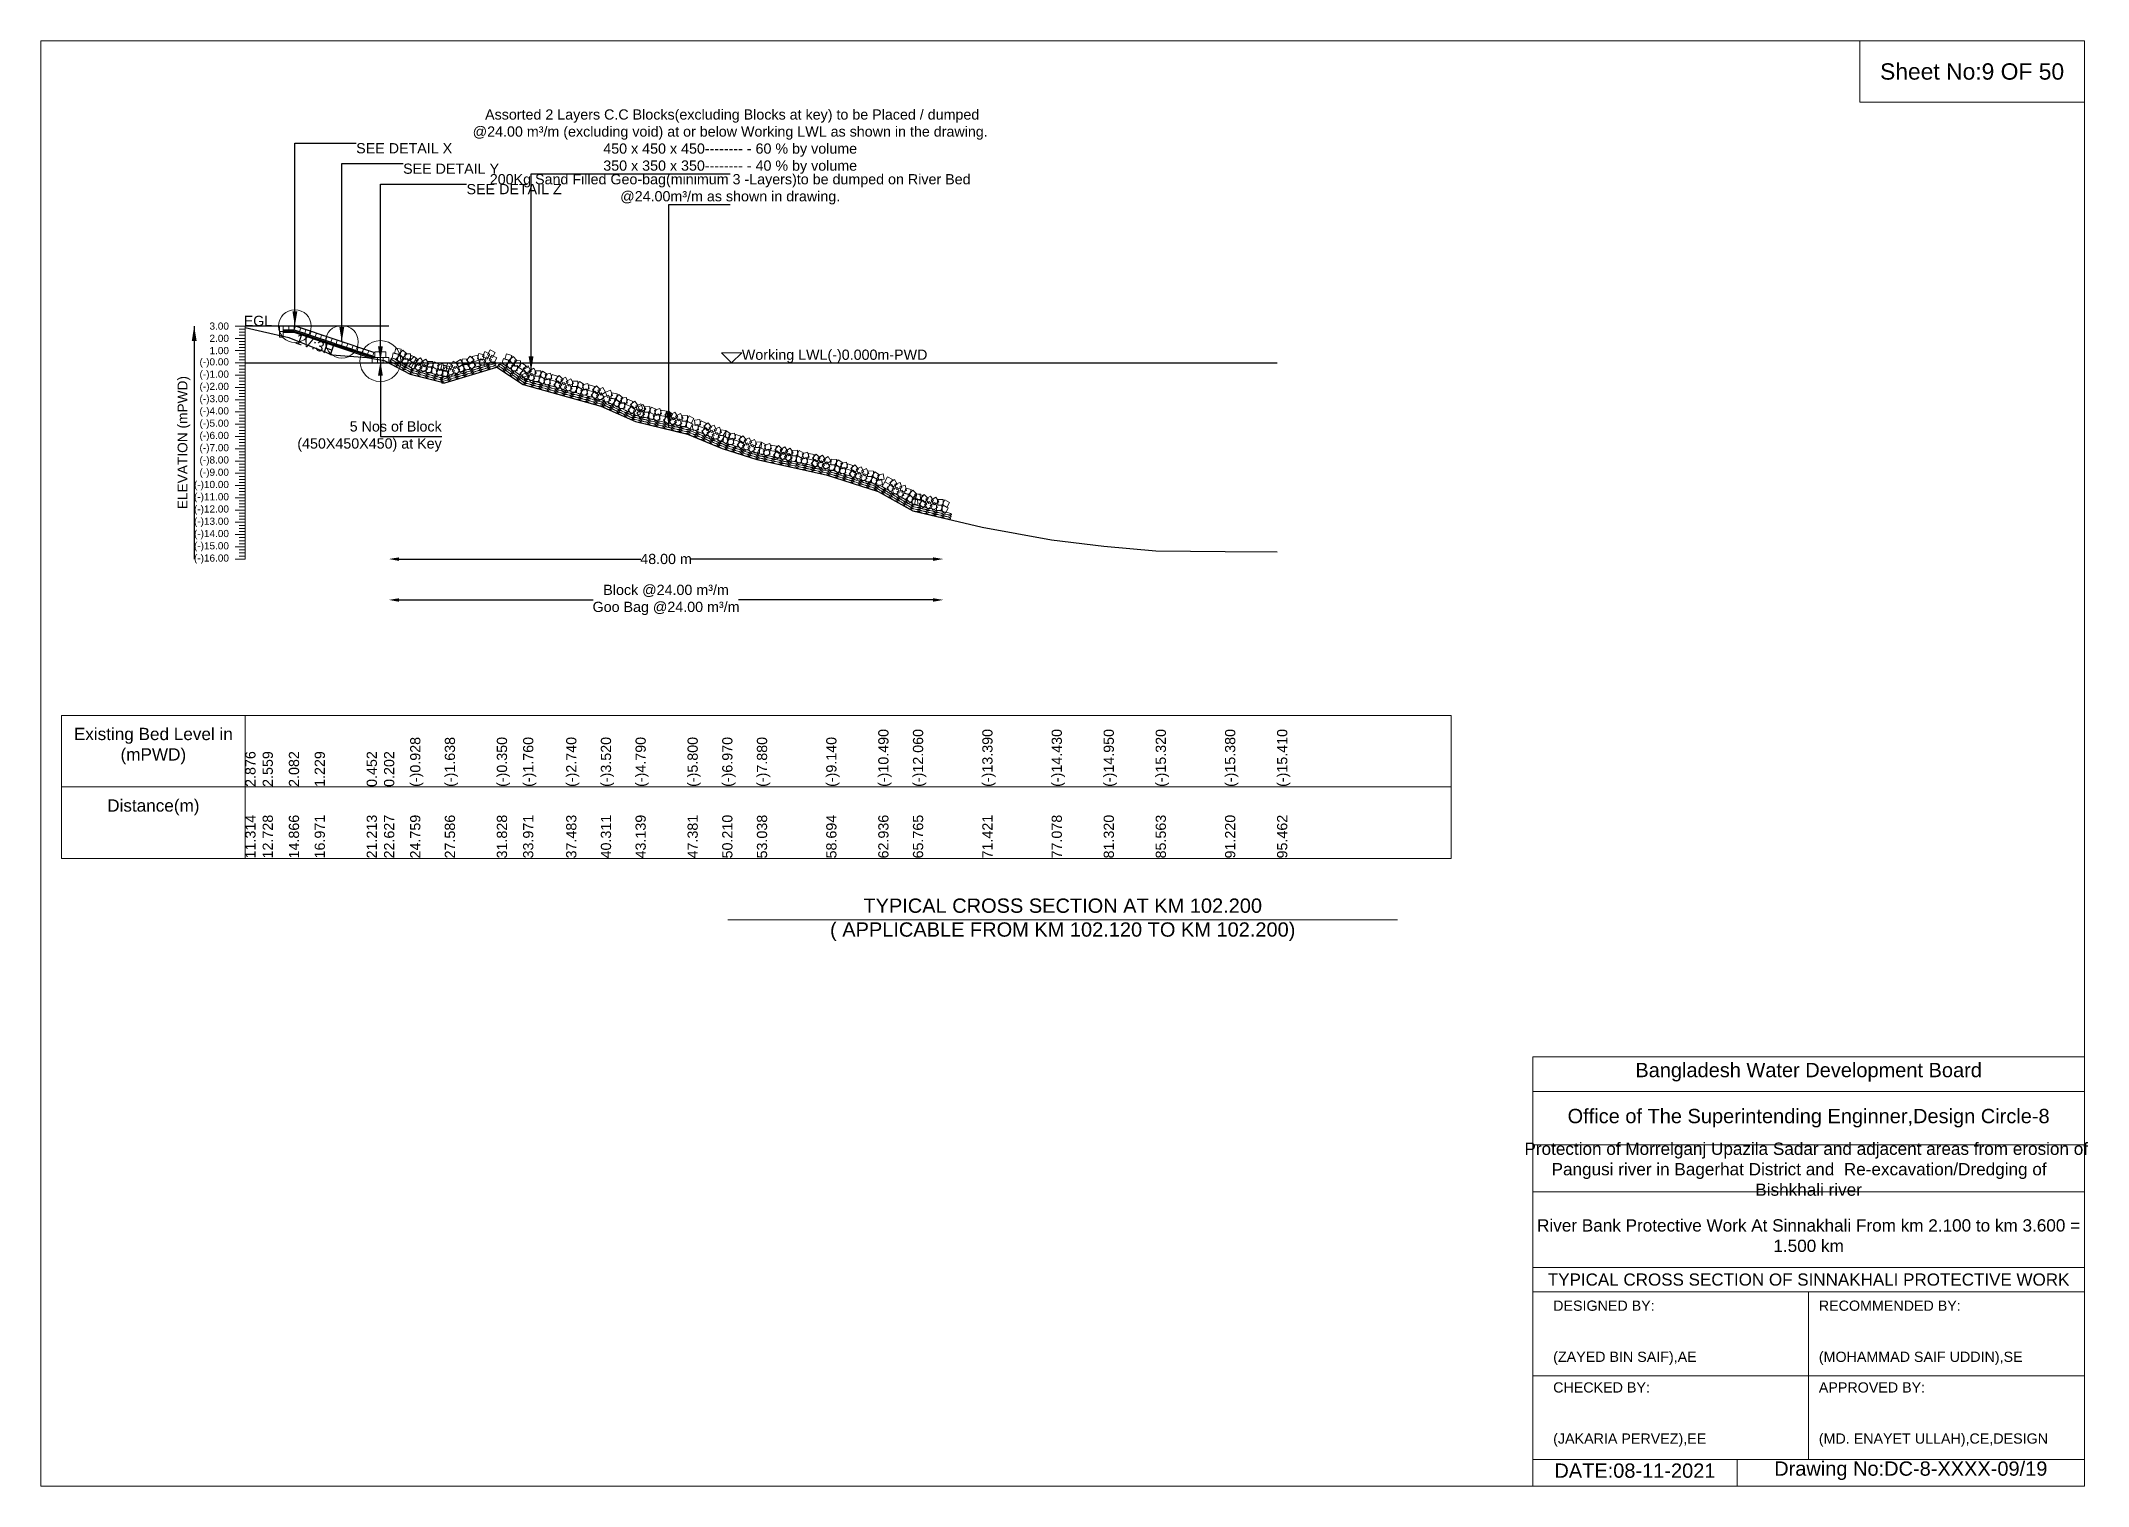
# Model space of a CAD drawing. Header units: inches. Extents: x 89000 to 380017, y -7071 to 0.
# Drawn here: x 220000 to 230017, y -7071 to 0 of the extents above; entities that cross this region are included whole.
import ezdxf

# ---------------------------------------------------------------- set-up
doc = ezdxf.new("R2010")
doc.units = ezdxf.units.IN
doc.header["$LTSCALE"] = 7
doc.header["$MEASUREMENT"] = 0
for name, color, linetype, lineweight in [('Cross section Data Border', 7, 'Continuous', 9), ('Cross Section Labels', 7, 'Continuous', 9), ('Existing_Bed_Level for Xsection', 7, 'Continuous', 25), ('Long Section Labels', 7, 'Continuous', 9)]:
    doc.layers.add(name, color=color, linetype=linetype, lineweight=lineweight)
doc.styles.get("Standard").update_dxf_attribs({"font": 'arial.ttf'})
doc.dimstyles.new('Appron Lebeling Style', dxfattribs={"dimtxt": 50, "dimasz": 50, "dimexe": 0.18, "dimexo": 0.0625, "dimgap": 0.09, "dimtad": 0, "dimtih": 1, "dimtoh": 1, "dimdec": 4, "dimzin": 0, "dimdsep": 46, "dimtxsty": 'Standard', "dimcen": 0.09, "dimse1": 1, "dimse2": 1, "dimadec": 0, "dimazin": 0, "dimtfac": 1, "dimtdec": 4, "dimtofl": 0, "dimtmove": 0, "dimatfit": 3, "dimfxl": 1, "dimtolj": 1, "dimtzin": 0, "dimarcsym": 0})
doc.dimstyles.get("Standard").update_dxf_attribs({"dimtxt": 0.18, "dimasz": 0.18, "dimexe": 0.18, "dimexo": 0.0625, "dimgap": 0.09, "dimtad": 0, "dimtih": 1, "dimtoh": 1, "dimdec": 4, "dimzin": 0, "dimdsep": 46, "dimtxsty": 'Standard', "dimcen": 0.09, "dimadec": 0, "dimazin": 0, "dimtfac": 1, "dimtdec": 4, "dimtofl": 0, "dimtmove": 0, "dimatfit": 3, "dimfxl": 1, "dimtolj": 1, "dimtzin": 0, "dimarcsym": 0})

msp = doc.modelspace()

# ---------------------------------------------------------------- texts
at = {"layer": 'Cross section Data Border', "char_height": 60, "width": 800, "attachment_point": 5}
for s, insert in [('Existing Bed Level in (mPWD)', (220550, -3450)), ('Distance(m)', (220550, -3750))]:
    msp.add_mtext(s, dxfattribs=dict(at, insert=insert))
at = {"layer": 'Cross Section Labels'}
for s, insert, char_height, attachment_point in [('Sheet No:9 OF 50', (229450, -150), 80, 5), (' Assorted 2 Layers C.C Blocks(excluding Blocks at key) to be Placed / dumped^J@24.00 m³/m (excluding void) at or below Working LWL as shown in the drawing.^J450 x 450 x 450-------- - 60 % by volume^J350 x 350 x 350-------- - 40 % by volume', (223372.82982, -650), 50, 8), ('SEE DETAIL X', (221542.6834, -500), 50, 1), ('SEE DETAIL Y', (221772.1834, -600), 50, 1), ('SEE DETAIL Z', (222082.6834, -700), 50, 1), ('200Kg Sand Filled Geo-bag(minimum 3 -Layers)to be dumped on River Bed^J@24.00m³/m as shown in drawing.', (223372.82982, -800), 50, 8), ('EGL', (221131.7624, -1395.4), 50, 9), ('Working LWL(-)0.000m-PWD', (223429.6834, -1575.4), 50, 7), ('5 Nos of Block ^J(450X450X450) at Key', (221961.1834, -1935.4), 50, 6), ('TYPICAL CROSS SECTION AT KM 102.200^J( APPLICABLE FROM KM 102.120 TO KM 102.200)', (225000, -4300), 70, 5), ('Bangladesh Water Development Board', (228650, -5046), 70, 5), ('Office of The Superintending Enginner,Design Circle-8', (228650, -5271), 70, 5)]:
    msp.add_mtext(s, dxfattribs=dict(at, insert=insert, char_height=char_height, attachment_point=attachment_point))
at = {"layer": 'Cross Section Labels', "insert": (221347.94657, -1462.1105), "char_height": 50, "attachment_point": 2, "rotation": 341.565051177}
msp.add_mtext('1V:3H', dxfattribs=at)
at = {"layer": 'Cross Section Labels'}
for s, insert, char_height, width, attachment_point in [('Protection of Morrelganj Upazila Sadar and adjacent areas from erosion of  Pangusi river in Bagerhat District and  Re-excavation/Dredging of     Bishkhali river', (228650, -5521), 60, 2800, 5), ('River Bank Protective Work At Sinnakhali From km 2.100 to km 3.600 = 1.500 km', (228650, -5846), 60, 2700, 5), ('TYPICAL CROSS SECTION OF SINNAKHALI PROTECTIVE WORK', (228650, -6061), 59.5765532, 2800, 5), ('DESIGNED BY:^J^J^J(ZAYED BIN SAIF),AE', (227400, -6321), 50, 1400, 4), ('RECOMMENDED BY:^J^J^J(MOHAMMAD SAIF UDDIN),SE', (228700, -6321), 50, 1400, 4), ('CHECKED BY:^J^J^J(JAKARIA PERVEZ),EE', (227400, -6721), 50, 1400, 4), ('APPROVED BY:^J^J^J(MD. ENAYET ULLAH),CE,DESIGN', (228700, -6721), 50, 1400, 4), ('DATE:08-11-2021', (227800, -6996), 70, 1400, 5), ('Drawing No:DC-8-XXXX-09/19', (229150, -6996), 70, 2200, 5)]:
    msp.add_mtext(s, dxfattribs=dict(at, insert=insert, char_height=char_height, width=width, attachment_point=attachment_point))
at = {"layer": 'Long Section Labels', "char_height": 35, "attachment_point": 6}
for s, insert in [('3.00', (220920, -1395.4)), ('2.00', (220920, -1455.4)), ('1.00', (220920, -1515.4)), ('(-)0.00', (220920, -1575.4)), ('(-)1.00', (220920, -1635.4)), ('(-)2.00', (220920, -1695.4)), ('(-)3.00', (220920, -1755.4)), ('(-)4.00', (220920, -1815.4)), ('(-)5.00', (220920, -1875.4)), ('(-)6.00', (220920, -1935.4)), ('(-)7.00', (220920, -1995.4)), ('(-)8.00', (220920, -2055.4)), ('(-)9.00', (220920, -2115.4)), ('(-)10.00', (220920, -2175.4)), ('(-)11.00', (220920, -2235.4)), ('(-)12.00', (220920, -2295.4)), ('(-)13.00', (220920, -2355.4)), ('(-)14.00', (220920, -2415.4)), ('(-)15.00', (220920, -2475.4)), ('(-)16.00', (220920, -2535.4))]:
    msp.add_mtext(s, dxfattribs=dict(at, insert=insert))
at = {"layer": 'Long Section Labels', "rotation": 90}
for s, insert, char_height, attachment_point in [('ELEVATION (mPWD)', (220700, -1965.4), 48, 5), ('(-)10.490', (224097.36604, -3650), 50, 1), ('(-)12.060', (224267.06142, -3650), 50, 1), ('(-)13.390', (224606.45461, -3650), 50, 1), ('(-)14.430', (224945.85045, -3650), 50, 1), ('(-)14.950', (225200.39874, -3650), 50, 1), ('(-)15.320', (225454.94803, -3650), 50, 1), ('(-)15.380', (225794.34842, -3650), 50, 1), ('(-)15.410', (226048.89955, -3650), 50, 1), ('2.876', (221000, -3650), 50, 1), ('2.559', (221084.85281, -3650), 50, 1), ('2.082', (221213.14161, -3650), 50, 1), ('1.229', (221339.41125, -3650), 50, 1), ('0.452', (221593.9697, -3650), 50, 1), ('0.202', (221678.82251, -3650), 50, 1), ('(-)0.928', (221806.7077, -3650), 50, 1), ('(-)1.638', (221976.3512, -3650), 50, 1), ('(-)0.350', (222230.83715, -3650), 50, 1), ('(-)1.760', (222359.41202, -3650), 50, 1), ('(-)2.740', (222570.17727, -3650), 50, 1), ('(-)3.520', (222739.85481, -3650), 50, 1), ('(-)4.790', (222909.53604, -3650), 50, 1), ('(-)5.800', (223164.06335, -3650), 50, 1), ('(-)6.970', (223333.75114, -3650), 50, 1), ('(-)7.880', (223503.44084, -3650), 50, 1), ('(-)9.140', (223842.82483, -3650), 50, 1), ('11.314', (221000, -4000), 50, 1), ('12.728', (221084.85281, -4000), 50, 1), ('14.866', (221213.14161, -4000), 50, 1), ('16.971', (221339.41125, -4000), 50, 1), ('21.213', (221593.9697, -4000), 50, 1), ('22.627', (221678.82251, -4000), 50, 1), ('24.759', (221806.7077, -4000), 50, 1), ('27.586', (221976.3512, -4000), 50, 1), ('31.828', (222230.83715, -4000), 50, 1), ('33.971', (222359.41202, -4000), 50, 1), ('37.483', (222570.17727, -4000), 50, 1), ('40.311', (222739.85481, -4000), 50, 1), ('43.139', (222909.53604, -4000), 50, 1), ('47.381', (223164.06335, -4000), 50, 1), ('50.210', (223333.75114, -4000), 50, 1), ('53.038', (223503.44084, -4000), 50, 1), ('58.694', (223842.82483, -4000), 50, 1), ('62.936', (224097.36604, -4000), 50, 1), ('65.765', (224267.06142, -4000), 50, 1), ('71.421', (224606.45461, -4000), 50, 1), ('77.078', (224945.85045, -4000), 50, 1), ('81.320', (225200.39874, -4000), 50, 1), ('85.563', (225454.94803, -4000), 50, 1), ('91.220', (225794.34842, -4000), 50, 1), ('95.462', (226048.89955, -4000), 50, 1)]:
    msp.add_mtext(s, dxfattribs=dict(at, insert=insert, char_height=char_height, attachment_point=attachment_point))

# ---------------------------------------------------------------- blocks, each defined once
blk = doc.blocks.new('*D15')
at = {"layer": 'Cross Section Labels', "color": 0, "lineweight": -2, "transparency": 16777216}
for p, q in [((221752, -2535), (222935, -2535)), ((224366, -2535), (223182, -2535))]:
    blk.add_line(p, q, dxfattribs=at)
at = {"layer": 'Cross Section Labels', "color": 0, "transparency": 16777216}
for points in [[(221752, -2527), (221752, -2544), (221702, -2535)], [(224366, -2527), (224366, -2544), (224416, -2535)]]:
    blk.add_solid(points, dxfattribs=at)
at = {"layer": 'Defpoints', "color": 0, "transparency": 16777216}
for p in [(221702, -1575), (224416, -2334), (224416, -2535)]:
    blk.add_point(p, dxfattribs=at)
at = {"layer": 'Cross Section Labels', "color": 0, "transparency": 16777216, "insert": (223059, -2535), "char_height": 50, "attachment_point": 5}
blk.add_mtext('\\A1;48.00 m', dxfattribs=at)
blk = doc.blocks.new('*D16')
at = {"layer": 'Cross Section Labels', "color": 0, "lineweight": -2, "transparency": 16777216}
for p, q in [((221752, -2735), (222703, -2735)), ((224366, -2735), (223414, -2735))]:
    blk.add_line(p, q, dxfattribs=at)
at = {"layer": 'Cross Section Labels', "color": 0, "transparency": 16777216}
for points in [[(221752, -2727), (221752, -2744), (221702, -2735)], [(224366, -2727), (224366, -2744), (224416, -2735)]]:
    blk.add_solid(points, dxfattribs=at)
at = {"layer": 'Defpoints', "color": 0, "transparency": 16777216}
for p in [(221702, -1575), (224416, -2334), (224416, -2735)]:
    blk.add_point(p, dxfattribs=at)
at = {"layer": 'Cross Section Labels', "color": 0, "transparency": 16777216, "insert": (223059, -2735), "char_height": 50, "attachment_point": 5}
blk.add_mtext('\\A1;Block @24.00 m³/m ^JGoo Bag @24.00 m³/m ', dxfattribs=at)

# ---------------------------------------------------------------- dimensions: what is measured, and where the dimension line sits
at = {"layer": 'Cross Section Labels'}
for base, text, picture, middle in [((224416.06753, -2535.4), '48.00 m', '*D15', (223058.87546, -2535.4)), ((224416.06753, -2735.4), 'Block @24.00 m³/m ^JGoo Bag @24.00 m³/m ', '*D16', (223058.87546, -2735.4))]:
    dim = msp.add_linear_dim(base=base, p1=(221701.6834, -1575.4), p2=(224416.06753, -2334.03514), text=text, dimstyle='Appron Lebeling Style', dxfattribs=at)
    dim.commit()
    dim.dimension.update_dxf_attribs({"geometry": picture, "text_midpoint": middle})

# ---------------------------------------------------------------- linework, layer by layer
at = {"layer": 'Cross section Data Border'}
msp.add_lwpolyline([(220100, -3300), (226900.36827, -3300), (226900.36827, -4000), (220100, -4000)], close=True, dxfattribs=at)
for points in [[(221000, -3300), (221000, -4000)], [(220100, -3650), (226900.36827, -3650)]]:
    msp.add_lwpolyline(points, dxfattribs=at)
at = {"layer": 'Cross Section Labels'}
for points in [[(220000, 0), (230000, 0), (230000, -7071), (220000, -7071)], [(228900, 0), (230000, 0), (230000, -300), (228900, -300)], [(223379.6834, -1575.4), (223429.6834, -1525.4), (223329.6834, -1525.4)]]:
    msp.add_lwpolyline(points, close=True, dxfattribs=at)
for points in [[(223362, -4300), (225000, -4300), (226638, -4300)], [(227300, -7071), (227300, -4971), (230000, -4971)], [(227300, -5141), (230000, -5141)], [(227300, -5401), (230000, -5401)], [(227300, -5631), (230000, -5631)], [(227300, -6001), (230000, -6001)], [(227300, -6121), (230000, -6121)], [(228650, -6121), (228650, -6941)], [(227300, -6531), (230000, -6531)], [(227300, -6941), (230000, -6941)], [(228300, -6941), (228300, -7071)]]:
    msp.add_lwpolyline(points, dxfattribs=at)
for centre, radius in [((221242.6834, -1395.4), 80), ((221472.1834, -1471.9), 80), ((221661.1834, -1566.4), 100)]:
    msp.add_circle(centre, radius, dxfattribs=at)
at = {"layer": 'Existing_Bed_Level for Xsection'}
for points in [[(221701.6834, -1395.4), (221000, -1395.4)], [(221634.1834, -1525.9), (221245.4545, -1396.3237), (221242.6834, -1395.4), (221239.7624, -1395.4), (221185.7624, -1395.4)], [(221000, -1402.84), (221084.85281, -1421.86), (221213.14161, -1450.48), (221339.41125, -1501.66), (221382.68585, -1517.68), (221424.26407, -1535.68), (221593.9697, -1548.28), (221678.82251, -1563.28), (221806.7077, -1631.08), (221976.3512, -1673.68), (222230.83715, -1596.4), (222359.41202, -1681), (222570.17727, -1739.8), (222739.85481, -1786.6), (222909.53604, -1862.8), (223164.06335, -1923.4), (223333.75114, -1993.6), (223503.44084, -2048.2), (223842.82483, -2123.8), (224097.36604, -2204.8), (224267.06142, -2299), (224606.45461, -2378.8), (224945.85045, -2441.2), (225200.39874, -2472.4), (225454.94803, -2494.6), (225794.34842, -2498.2), (226048.89955, -2500)], [(221185.7624, -1413.4), (221239.7624, -1413.4), (221634.1834, -1544.87367)], [(221185.7624, -1419.4), (221238.78874, -1419.4), (221625.78874, -1548.4)], [(221185.7624, -1425.4), (221237.81507, -1425.4), (221620.6834, -1553.02278)], [(221000, -1575.4), (226048.89955, -1575.4)]]:
    msp.add_lwpolyline(points, dxfattribs=at)
at = {"layer": 'Long Section Labels'}
for points in [[(221000, -1395.4), (220950, -1395.4)], [(221000, -2535.4), (221000, -2475.4), (221000, -2415.4), (221000, -2355.4), (221000, -2295.4), (221000, -2235.4), (221000, -2175.4), (221000, -2115.4), (221000, -2055.4), (221000, -1995.4), (221000, -1935.4), (221000, -1875.4), (221000, -1815.4), (221000, -1755.4), (221000, -1695.4), (221000, -1635.4), (221000, -1575.4), (221000, -1515.4), (221000, -1455.4), (221000, -1395.4)], [(221000, -1455.4), (220950, -1455.4)], [(221000, -1410.4), (220970, -1410.4)], [(221000, -1425.4), (220970, -1425.4)], [(221000, -1440.4), (220970, -1440.4)], [(221000, -1470.4), (220970, -1470.4)], [(221000, -1485.4), (220970, -1485.4)], [(221000, -1500.4), (220970, -1500.4)], [(221000, -1515.4), (220950, -1515.4)], [(221000, -1575.4), (220950, -1575.4)], [(221000, -1530.4), (220970, -1530.4)], [(221000, -1545.4), (220970, -1545.4)], [(221000, -1560.4), (220970, -1560.4)], [(221000, -1590.4), (220970, -1590.4)], [(221000, -1635.4), (220950, -1635.4)], [(221000, -1695.4), (220950, -1695.4)], [(221000, -1605.4), (220970, -1605.4)], [(221000, -1620.4), (220970, -1620.4)], [(221000, -1650.4), (220970, -1650.4)], [(221000, -1665.4), (220970, -1665.4)], [(221000, -1680.4), (220970, -1680.4)], [(221000, -1755.4), (220950, -1755.4)], [(221000, -1710.4), (220970, -1710.4)], [(221000, -1725.4), (220970, -1725.4)], [(221000, -1740.4), (220970, -1740.4)], [(221000, -1770.4), (220970, -1770.4)], [(221000, -1785.4), (220970, -1785.4)], [(221000, -1800.4), (220970, -1800.4)], [(221000, -1815.4), (220950, -1815.4)], [(221000, -1875.4), (220950, -1875.4)], [(221000, -1830.4), (220970, -1830.4)], [(221000, -1845.4), (220970, -1845.4)], [(221000, -1860.4), (220970, -1860.4)], [(221000, -1890.4), (220970, -1890.4)], [(221000, -1935.4), (220950, -1935.4)], [(221000, -1995.4), (220950, -1995.4)], [(221000, -1905.4), (220970, -1905.4)], [(221000, -1920.4), (220970, -1920.4)], [(221000, -1950.4), (220970, -1950.4)], [(221000, -1965.4), (220970, -1965.4)], [(221000, -1980.4), (220970, -1980.4)], [(221000, -2055.4), (220950, -2055.4)], [(221000, -2010.4), (220970, -2010.4)], [(221000, -2025.4), (220970, -2025.4)], [(221000, -2040.4), (220970, -2040.4)], [(221000, -2070.4), (220970, -2070.4)], [(221000, -2085.4), (220970, -2085.4)], [(221000, -2100.4), (220970, -2100.4)], [(221000, -2115.4), (220950, -2115.4)], [(221000, -2175.4), (220950, -2175.4)], [(221000, -2130.4), (220970, -2130.4)], [(221000, -2145.4), (220970, -2145.4)], [(221000, -2160.4), (220970, -2160.4)], [(221000, -2190.4), (220970, -2190.4)], [(221000, -2235.4), (220950, -2235.4)], [(221000, -2295.4), (220950, -2295.4)], [(221000, -2205.4), (220970, -2205.4)], [(221000, -2220.4), (220970, -2220.4)], [(221000, -2250.4), (220970, -2250.4)], [(221000, -2265.4), (220970, -2265.4)], [(221000, -2280.4), (220970, -2280.4)], [(221000, -2355.4), (220950, -2355.4)], [(221000, -2310.4), (220970, -2310.4)], [(221000, -2325.4), (220970, -2325.4)], [(221000, -2340.4), (220970, -2340.4)], [(221000, -2370.4), (220970, -2370.4)], [(221000, -2385.4), (220970, -2385.4)], [(221000, -2400.4), (220970, -2400.4)], [(221000, -2415.4), (220950, -2415.4)], [(221000, -2475.4), (220950, -2475.4)], [(221000, -2430.4), (220970, -2430.4)], [(221000, -2445.4), (220970, -2445.4)], [(221000, -2460.4), (220970, -2460.4)], [(221000, -2490.4), (220970, -2490.4)], [(221000, -2535.4), (220950, -2535.4)], [(221000, -2505.4), (220970, -2505.4)], [(221000, -2520.4), (220970, -2520.4)]]:
    msp.add_lwpolyline(points, dxfattribs=at)
for points in [[(221185.7624, -1395.4), (221167.7624, -1395.4), (221167.7624, -1422.4), (221185.7624, -1422.4)], [(221212.7624, -1395.4), (221185.7624, -1395.4), (221185.7624, -1413.4), (221212.7624, -1413.4)], [(221239.7624, -1395.4), (221212.7624, -1395.4), (221212.7624, -1413.4), (221239.7624, -1413.4)], [(221271.06895, -1404.86185), (221245.4545, -1396.3237), (221239.7624, -1413.4), (221265.37685, -1421.93815)], [(221185.7624, -1422.4), (221167.7624, -1422.4), (221167.7624, -1449.4), (221185.7624, -1449.4)], [(221296.6834, -1413.4), (221271.06895, -1404.86185), (221265.37685, -1421.93815), (221290.9913, -1430.4763)], [(221322.29785, -1421.93815), (221296.6834, -1413.4), (221290.9913, -1430.4763), (221316.60575, -1439.01445)], [(221347.9123, -1430.4763), (221322.29785, -1421.93815), (221316.60575, -1439.01445), (221342.2202, -1447.5526)], [(221373.52675, -1439.01445), (221347.9123, -1430.4763), (221342.2202, -1447.5526), (221367.83465, -1456.09075)], [(221399.1412, -1447.5526), (221373.52675, -1439.01445), (221367.83465, -1456.09075), (221393.4491, -1464.6289)], [(221424.75565, -1456.09075), (221399.1412, -1447.5526), (221393.4491, -1464.6289), (221419.06355, -1473.16705)], [(221450.3701, -1464.6289), (221424.75565, -1456.09075), (221419.06355, -1473.16705), (221444.678, -1481.7052)], [(221475.98455, -1473.16705), (221450.3701, -1464.6289), (221444.678, -1481.7052), (221470.29245, -1490.24335)], [(221501.59899, -1481.7052), (221475.98455, -1473.16705), (221470.29245, -1490.24335), (221495.90689, -1498.7815)], [(221527.21344, -1490.24335), (221501.59899, -1481.7052), (221495.90689, -1498.7815), (221521.52134, -1507.31965)], [(221552.82789, -1498.7815), (221527.21344, -1490.24335), (221521.52134, -1507.31965), (221547.13579, -1515.8578)], [(221578.44234, -1507.31965), (221552.82789, -1498.7815), (221547.13579, -1515.8578), (221572.75024, -1524.39595)], [(221604.05679, -1515.8578), (221578.44234, -1507.31965), (221572.75024, -1524.39595), (221598.36469, -1532.9341)], [(221629.67124, -1524.39595), (221604.05679, -1515.8578), (221598.36469, -1532.9341), (221623.97914, -1541.47225)], [(221647.6834, -1548.4), (221620.6834, -1548.4), (221620.6834, -1575.4), (221647.6834, -1575.4)], [(221661.1834, -1521.4), (221634.1834, -1521.4), (221634.1834, -1548.4), (221661.1834, -1548.4)], [(221674.6834, -1548.4), (221647.6834, -1548.4), (221647.6834, -1575.4), (221674.6834, -1575.4)], [(221688.1834, -1521.4), (221661.1834, -1521.4), (221661.1834, -1548.4), (221688.1834, -1548.4)], [(221701.6834, -1548.4), (221674.6834, -1548.4), (221674.6834, -1575.4), (221701.6834, -1575.4)], [(221750.44412, -1532.62062), (221724.12761, -1526.58396), (221718.09096, -1552.90047), (221744.40747, -1558.93713)], [(221763.09109, -1508.76576), (221736.77458, -1502.7291), (221730.73792, -1529.04561), (221757.05443, -1535.08227)], [(221777.20197, -1554.72202), (221757.43691, -1536.32794), (221739.04283, -1556.093), (221758.80789, -1574.48708)], [(221789.84894, -1530.86717), (221770.08388, -1512.47308), (221751.68979, -1532.23814), (221771.45485, -1550.63222)], [(221794.9894, -1554.08365), (221768.00643, -1555.04233), (221768.96511, -1582.0253), (221795.94809, -1581.06662)], [(221807.63637, -1530.22879), (221780.65339, -1531.18747), (221781.61207, -1558.17044), (221808.59505, -1557.21176)], [(221824.08303, -1575.09749), (221800.22817, -1562.45053), (221787.5812, -1586.30539), (221811.43606, -1598.95235)], [(221836.72999, -1551.24263), (221812.87513, -1538.59567), (221800.22817, -1562.45053), (221824.08303, -1575.09749)], [(221839.08735, -1588.63568), (221819.68549, -1569.85888), (221800.9087, -1589.26074), (221820.31055, -1608.03753)], [(221845.66328, -1562.44871), (221826.26143, -1543.67192), (221807.48463, -1563.07377), (221826.88649, -1581.85057)], [(221850.84225, -1577.00902), (221827.66986, -1590.86688), (221841.52772, -1614.03927), (221864.70011, -1600.1814)], [(221857.41818, -1550.82205), (221834.24579, -1564.67992), (221848.10366, -1587.85231), (221871.27605, -1573.99444)], [(221890.89078, -1606.74259), (221877.01446, -1583.58125), (221853.85312, -1597.45756), (221867.72943, -1620.61891)], [(221897.46671, -1580.55563), (221883.5904, -1557.39429), (221860.42905, -1571.2706), (221874.30537, -1594.43194)], [(221911.84157, -1594.96212), (221884.84502, -1595.39335), (221885.27625, -1622.38991), (221912.27281, -1621.95867)], [(221918.41751, -1568.77515), (221891.42095, -1569.20639), (221891.85219, -1596.20295), (221918.84874, -1595.77171)], [(221943.10804, -1610.02406), (221919.51799, -1596.88978), (221906.38371, -1620.47983), (221929.97376, -1633.61412)], [(221949.68398, -1583.8371), (221926.09393, -1570.70282), (221912.95964, -1594.29287), (221936.5497, -1607.42715)], [(221966.80276, -1578.96393), (221940.83179, -1586.34694), (221948.21479, -1612.31791), (221974.18576, -1604.9349)], [(221987.89256, -1590.69353), (221961.5924, -1584.58602), (221955.4849, -1610.88618), (221981.78506, -1616.99369)], [(222000.07719, -1592.41134), (221973.89022, -1585.83541), (221967.31429, -1612.02237), (221993.50125, -1618.59831)], [(221991.98356, -1574.67414), (221979.25344, -1598.48473), (222003.06402, -1611.21485), (222015.79415, -1587.40427)], [(221999.82892, -1600.5092), (221987.0988, -1624.31979), (222010.90938, -1637.04991), (222023.63951, -1613.23933)], [(222041.62479, -1579.54436), (222017.80407, -1566.8332), (222005.09292, -1590.65392), (222028.91363, -1603.36507)], [(222049.47015, -1605.37942), (222025.64943, -1592.66826), (222012.93828, -1616.48898), (222036.75899, -1629.20014)], [(222053.51998, -1558.65848), (222030.59861, -1572.92772), (222044.86785, -1595.84908), (222067.78921, -1581.57984)], [(222061.36533, -1584.49354), (222038.44397, -1598.76278), (222052.71321, -1621.68414), (222075.63457, -1607.4149)], [(222088.0787, -1555.47269), (222061.09324, -1556.3587), (222061.97925, -1583.34416), (222088.96471, -1582.45814)], [(222095.92405, -1581.30775), (222068.9386, -1582.19376), (222069.82461, -1609.17922), (222096.81007, -1608.2932)], [(222100.24513, -1542.48121), (222081.78219, -1562.18197), (222101.48294, -1580.64491), (222119.94588, -1560.94415)], [(222108.09048, -1568.31628), (222089.62754, -1588.01703), (222109.3283, -1606.47997), (222127.79124, -1586.77921)], [(222135.69395, -1536.8775), (222109.85889, -1544.72285), (222117.70424, -1570.55791), (222143.5393, -1562.71256)], [(222143.5393, -1562.71256), (222117.70424, -1570.55791), (222125.5496, -1596.39298), (222151.38466, -1588.54762)], [(222168.73799, -1535.77602), (222142.43783, -1529.66851), (222136.33032, -1555.96867), (222162.63048, -1562.07618)], [(222176.58335, -1561.61108), (222150.28319, -1555.50358), (222144.17568, -1581.80374), (222170.47584, -1587.91124)], [(222172.82898, -1519.75663), (222160.09886, -1543.56722), (222183.90945, -1556.29734), (222196.63957, -1532.48676)], [(222180.67434, -1545.59169), (222167.94422, -1569.40228), (222191.75481, -1582.1324), (222204.48493, -1558.32182)], [(222222.47021, -1524.62685), (222198.6495, -1511.91569), (222185.93834, -1535.73641), (222209.75906, -1548.44757)], [(222230.31557, -1550.46191), (222206.49486, -1537.75075), (222193.7837, -1561.57147), (222217.60441, -1574.28263)], [(222289.47877, -1562.40056), (222263.84912, -1553.90813), (222255.35669, -1579.53777), (222280.98633, -1588.0302)], [(222304.31979, -1539.8452), (222278.69015, -1531.35277), (222270.19772, -1556.98241), (222295.82736, -1565.47485)], [(222314.03223, -1586.92772), (222296.09062, -1566.75104), (222275.91393, -1584.69265), (222293.85555, -1604.86934)], [(222328.87326, -1564.37237), (222310.93164, -1544.19569), (222290.75496, -1562.1373), (222308.69657, -1582.31398)], [(222331.80056, -1587.97026), (222304.84748, -1586.37909), (222303.25632, -1613.33217), (222330.20939, -1614.92333)], [(222346.64158, -1565.41491), (222319.68851, -1563.82374), (222318.09734, -1590.77681), (222345.05041, -1592.36798)], [(222358.78198, -1611.63507), (222336.22663, -1596.79405), (222321.3856, -1619.3494), (222343.94095, -1634.19043)], [(222373.623, -1589.07972), (222351.06765, -1574.23869), (222336.22663, -1596.79405), (222358.78198, -1611.63507)], [(222395.60545, -1613.77575), (222383.47801, -1589.65263), (222359.35488, -1601.78007), (222371.48233, -1625.90319)], [(222385.43399, -1594.62368), (222361.90866, -1607.87355), (222375.15853, -1631.39888), (222398.68386, -1618.149)], [(222424.69482, -1625.38985), (222411.42622, -1601.87508), (222387.91146, -1615.14368), (222401.18006, -1638.65845)], [(221960.22682, -1605.1509), (221934.25585, -1612.5339), (221941.63886, -1638.50487), (221967.60983, -1631.12187)], [(221993.50125, -1618.59831), (221967.31429, -1612.02237), (221960.73835, -1638.20933), (221986.92532, -1644.78527)], [(221995.73792, -1616.52859), (221969.43776, -1610.42108), (221963.33026, -1636.72124), (221989.63042, -1642.82875)], [(222380.76443, -1636.3311), (222368.63698, -1612.20798), (222344.51386, -1624.33542), (222356.6413, -1648.45855)], [(222378.1785, -1620.63056), (222354.65317, -1633.88043), (222367.90305, -1657.40576), (222391.42837, -1644.15589)], [(222417.43934, -1651.39673), (222404.17074, -1627.88196), (222380.65597, -1641.15056), (222393.92457, -1664.66533)], [(222438.68974, -1640.1657), (222411.6911, -1639.89393), (222411.41933, -1666.89257), (222438.41797, -1667.16434)], [(222445.94522, -1614.15882), (222418.94659, -1613.88705), (222418.67482, -1640.88568), (222445.67345, -1641.15745)], [(222469.55347, -1656.03657), (222446.31337, -1642.29257), (222432.56936, -1665.53267), (222455.80947, -1679.27667)], [(222476.80896, -1630.02969), (222453.56885, -1616.28569), (222439.82485, -1639.52579), (222463.06496, -1653.26979)], [(222486.79332, -1651.61075), (222460.63893, -1658.31509), (222467.34328, -1684.46947), (222493.49766, -1677.76513)], [(222494.04881, -1625.60386), (222467.89442, -1632.30821), (222474.59877, -1658.46259), (222500.75315, -1651.75825)], [(222519.70636, -1665.9199), (222493.69948, -1658.66441), (222486.444, -1684.67129), (222512.45088, -1691.92678)], [(222526.96185, -1639.91302), (222500.95497, -1632.65753), (222493.69948, -1658.66441), (222519.70636, -1665.9199)], [(222548.17305, -1682.73565), (222529.26663, -1663.46009), (222509.99107, -1682.36652), (222528.89749, -1701.64208)], [(222555.42854, -1656.72877), (222536.52212, -1637.45321), (222517.24656, -1656.35963), (222536.15298, -1675.63519)], [(222560.22667, -1671.41897), (222536.70135, -1684.66885), (222549.95122, -1708.19417), (222573.47654, -1694.9443)], [(222567.48216, -1645.41209), (222543.95683, -1658.66196), (222557.20671, -1682.18729), (222580.73203, -1668.93742)], [(222599.48751, -1702.18514), (222586.21891, -1678.67038), (222562.70414, -1691.93898), (222575.97274, -1715.45374)], [(222606.743, -1676.17826), (222593.4744, -1652.66349), (222569.95963, -1665.9321), (222583.22823, -1689.44686)], [(222620.59409, -1690.80569), (222593.59478, -1690.61329), (222593.40238, -1717.6126), (222620.40169, -1717.805)], [(222627.77309, -1664.77759), (222600.77378, -1664.58519), (222600.58138, -1691.58451), (222627.58069, -1691.7769)], [(222651.50435, -1706.58575), (222628.22394, -1692.91013), (222614.54832, -1716.19054), (222637.82873, -1729.86616)], [(222658.68335, -1680.55765), (222635.40294, -1666.88203), (222621.72732, -1690.16244), (222645.00773, -1703.83806)], [(222668.73111, -1702.10926), (222642.59655, -1708.89047), (222649.37776, -1735.02503), (222675.51232, -1728.24382)], [(222675.91011, -1676.08116), (222649.77555, -1682.86237), (222656.55676, -1708.99693), (222682.69132, -1702.21572)], [(222708.86508, -1690.2935), (222682.83698, -1683.1145), (222675.65798, -1709.1426), (222701.68608, -1716.3216)], [(222737.38108, -1707.02549), (222718.41808, -1687.80559), (222699.19818, -1706.7686), (222718.16119, -1725.9885)], [(222749.40138, -1695.67342), (222725.91511, -1708.9924), (222739.23408, -1732.47867), (222762.72035, -1719.15969)], [(222701.68608, -1716.3216), (222675.65798, -1709.1426), (222668.47898, -1735.17069), (222694.50708, -1742.34969)], [(222730.20208, -1733.05359), (222711.23908, -1713.83369), (222692.01918, -1732.7967), (222710.98219, -1752.0166)], [(222742.22238, -1721.70152), (222718.73611, -1735.0205), (222732.05508, -1758.50677), (222755.54135, -1745.18779)], [(222786.30457, -1759.10846), (222776.69949, -1733.8747), (222751.46573, -1743.47979), (222761.07082, -1768.71354)], [(222797.36552, -1734.47808), (222787.76043, -1709.24433), (222762.52668, -1718.84941), (222772.13176, -1744.08317)], [(222808.99486, -1751.17963), (222782.34009, -1746.87574), (222778.0362, -1773.5305), (222804.69096, -1777.8344)], [(222820.0558, -1726.54926), (222793.40104, -1722.24536), (222789.09714, -1748.90013), (222815.75191, -1753.20402)], [(222837.13989, -1771.48509), (222816.21498, -1754.42203), (222799.15192, -1775.34694), (222820.07683, -1792.41)], [(222848.20084, -1746.85471), (222827.27593, -1729.79165), (222810.21286, -1750.71656), (222831.13778, -1767.77962)], [(222854.84758, -1769.68562), (222827.98494, -1772.40566), (222830.70499, -1799.2683), (222857.56763, -1796.54826)], [(222865.90853, -1745.05524), (222839.04589, -1747.77529), (222841.76593, -1774.63792), (222868.62857, -1771.91788)], [(222885.25232, -1788.75319), (222860.62194, -1777.69224), (222849.561, -1802.32262), (222874.19138, -1813.38357)], [(222896.31327, -1764.12281), (222871.68289, -1753.06187), (222860.62194, -1777.69224), (222885.25232, -1788.75319)], [(222910.88601, -1809.63466), (222895.07285, -1787.74987), (222873.18806, -1803.56304), (222889.00123, -1825.44783)], [(222921.94696, -1785.00428), (222906.13379, -1763.1195), (222884.24901, -1778.93266), (222900.06217, -1800.81745)], [(222924.49562, -1800.2466), (222899.25422, -1809.83159), (222908.83921, -1835.07299), (222934.08061, -1825.488)], [(222935.55656, -1775.61623), (222910.31517, -1785.20121), (222919.90016, -1810.44261), (222945.14155, -1800.85762)], [(222959.18321, -1801.52519), (222945.02328, -1778.53614), (222922.03423, -1792.69607), (222936.19417, -1815.68512)], [(222979.98764, -1789.4881), (222952.99842, -1790.25111), (222953.76143, -1817.24033), (222980.75064, -1816.47732)], [(223011.43687, -1804.16463), (222987.68717, -1791.32127), (222974.84381, -1815.07097), (222998.59351, -1827.91433)], [(223028.49446, -1799.08143), (223002.61619, -1806.78308), (223010.31784, -1832.66134), (223036.19611, -1824.95969)], [(222952.92963, -1827.791), (222938.7697, -1804.80195), (222915.78065, -1818.96188), (222929.94058, -1841.95093)], [(222973.73405, -1815.75391), (222946.74484, -1816.51692), (222947.50784, -1843.50614), (222974.49706, -1842.74313)], [(223005.18328, -1830.43044), (222981.43358, -1817.58708), (222968.59023, -1841.33678), (222992.33993, -1854.18014)], [(223022.24087, -1825.34724), (222996.36261, -1833.04888), (223004.06426, -1858.92715), (223029.94252, -1851.2255)], [(223055.67807, -1838.38466), (223029.41226, -1832.13108), (223023.15868, -1858.39689), (223049.42448, -1864.65047)], [(223061.93165, -1812.11886), (223035.66585, -1805.86527), (223029.41226, -1832.13108), (223055.67807, -1838.38466)], [(223084.76822, -1854.09724), (223065.13705, -1835.56032), (223046.60014, -1855.19149), (223066.23131, -1873.7284)], [(223091.02181, -1827.83143), (223071.39064, -1809.29451), (223052.85372, -1828.92568), (223072.48489, -1847.46259)], [(223096.37934, -1842.32698), (223073.37902, -1856.4686), (223087.52064, -1879.46891), (223110.52096, -1865.32729)], [(223102.63292, -1816.06117), (223079.6326, -1830.20279), (223093.77423, -1853.20311), (223116.77454, -1839.06148)], [(223136.79029, -1871.56609), (223122.63035, -1848.57704), (223099.64131, -1862.73697), (223113.80124, -1885.72602)], [(223143.04387, -1845.30028), (223128.88394, -1822.31123), (223105.89489, -1836.47117), (223120.05483, -1859.46021)], [(223157.59471, -1859.529), (223130.60549, -1860.29201), (223131.3685, -1887.28123), (223158.35772, -1886.51822)], [(223163.84829, -1833.26319), (223136.85908, -1834.0262), (223137.62209, -1861.01542), (223164.6113, -1860.25241)], [(223189.04394, -1874.20553), (223165.29424, -1861.36217), (223152.45089, -1885.11187), (223176.20059, -1897.95523)], [(223195.29753, -1847.93972), (223171.54783, -1835.09636), (223158.70447, -1858.84606), (223182.45417, -1871.68942)], [(223214.14279, -1876.43912), (223187.37321, -1879.95901), (223190.8931, -1906.72859), (223217.66268, -1903.2087)], [(223224.46432, -1851.48985), (223197.69474, -1855.00974), (223201.21464, -1881.77932), (223227.98421, -1878.25943)], [(223245.10261, -1894.59152), (223220.15334, -1884.26999), (223209.83181, -1909.21925), (223234.78108, -1919.54079)], [(223255.42415, -1869.64226), (223230.47488, -1859.32072), (223220.15334, -1884.26999), (223245.10261, -1894.59152)], [(223271.3476, -1914.6993), (223254.88885, -1893.2958), (223233.48535, -1909.75455), (223249.9441, -1931.15805)], [(223281.66913, -1889.75003), (223265.21038, -1868.34653), (223243.80689, -1884.80528), (223260.26564, -1906.20878)], [(223294.99273, -1879.9603), (223270.04839, -1890.29374), (223280.38183, -1915.23808), (223305.32617, -1904.90464)], [(223330.28125, -1915.21213), (223319.92795, -1890.27603), (223294.99185, -1900.62932), (223305.34514, -1925.56543)], [(223352.725, -1906.6102), (223325.95375, -1903.10307), (223322.44662, -1929.87433), (223349.21788, -1933.38145)], [(223284.67119, -1904.90957), (223259.72686, -1915.24301), (223270.06029, -1940.18735), (223295.00463, -1929.85391)], [(223319.95971, -1940.1614), (223309.60641, -1915.22529), (223284.67031, -1925.57859), (223295.02361, -1950.51469)], [(223342.40347, -1931.55946), (223315.63221, -1928.05234), (223312.12509, -1954.8236), (223338.89634, -1958.33072)], [(223367.57527, -1948.13227), (223344.89218, -1933.48722), (223330.24713, -1956.17032), (223352.93022, -1970.81536)], [(223375.84533, -1922.43001), (223353.16224, -1907.78496), (223338.51719, -1930.46806), (223361.20028, -1945.1131)], [(223384.97546, -1944.38611), (223358.57822, -1950.05935), (223364.25147, -1976.45659), (223390.64871, -1970.78335)], [(223393.24552, -1918.68385), (223366.84828, -1924.35709), (223372.52152, -1950.75433), (223398.91876, -1945.08109)], [(223417.30188, -1959.97531), (223391.59962, -1951.70525), (223383.32956, -1977.40751), (223409.03182, -1985.67756)], [(223425.57194, -1934.27305), (223399.86968, -1926.00299), (223391.59962, -1951.70525), (223417.30188, -1959.97531)], [(223445.08704, -1977.89476), (223426.95128, -1957.89241), (223406.94892, -1976.02817), (223425.08469, -1996.03052)], [(223453.3571, -1952.1925), (223435.22133, -1932.19015), (223415.21898, -1950.32591), (223433.35474, -1970.32826)], [(223457.57529, -1967.05961), (223433.54833, -1979.37647), (223445.86519, -2003.40343), (223469.89215, -1991.08657)], [(223465.84535, -1941.35735), (223441.81839, -1953.67421), (223454.13525, -1977.70117), (223478.16221, -1965.38431)], [(223495.59907, -1999.34215), (223483.26308, -1975.32501), (223459.24593, -1987.661), (223471.58193, -2011.67815)], [(223503.86913, -1973.63989), (223491.53313, -1949.62275), (223467.51599, -1961.95874), (223479.85198, -1985.97589)], [(223517.27367, -1988.95335), (223490.30647, -1987.62273), (223488.97586, -2014.58992), (223515.94305, -2015.92054)], [(223525.54372, -1963.25109), (223498.57653, -1961.92047), (223497.24591, -1988.88766), (223524.21311, -1990.21828)], [(223543.42425, -2002.14917), (223519.49009, -1989.65293), (223506.99385, -2013.58708), (223530.928, -2026.08333)], [(223549.29479, -1975.7951), (223525.36063, -1963.29886), (223512.86439, -1987.23302), (223536.79854, -1999.72926)], [(223560.40603, -1996.81818), (223534.64263, -2004.89575), (223542.7202, -2030.65915), (223568.4836, -2022.58158)], [(223566.27657, -1970.46411), (223540.51317, -1978.54169), (223548.59074, -2004.30509), (223574.35414, -1996.22752)], [(223599.90002, -1983.01338), (223573.54595, -1977.14284), (223567.67541, -2003.4969), (223594.02948, -2009.36744)], [(223629.21584, -1998.30078), (223609.31689, -1980.05163), (223591.06773, -1999.95058), (223610.96668, -2018.19973)], [(223640.65437, -1986.36274), (223617.86236, -2000.8377), (223632.33733, -2023.6297), (223655.12933, -2009.15474)], [(223681.4867, -2015.01044), (223666.99359, -1992.22997), (223644.21312, -2006.72308), (223658.70623, -2029.50355)], [(223702.11368, -2002.67176), (223675.13843, -2003.8276), (223676.29427, -2030.80284), (223703.26952, -2029.64701)], [(223594.02948, -2009.36744), (223567.67541, -2003.4969), (223561.80487, -2029.85097), (223588.15894, -2035.72151)], [(223623.3453, -2024.65485), (223603.44635, -2006.40569), (223585.19719, -2026.30464), (223605.09614, -2044.5538)], [(223634.78383, -2012.7168), (223611.99182, -2027.19177), (223626.46679, -2049.98377), (223649.25879, -2035.5088)], [(223675.61616, -2041.3645), (223661.12305, -2018.58404), (223638.34258, -2033.07715), (223652.83569, -2055.85762)], [(223696.24314, -2029.02582), (223669.26789, -2030.18166), (223670.42373, -2057.15691), (223697.39898, -2056.00107)], [(223727.9027, -2043.24295), (223703.96855, -2030.74671), (223691.4723, -2054.68086), (223715.40646, -2067.17711)], [(223733.77324, -2016.88888), (223709.83909, -2004.39264), (223697.34284, -2028.3268), (223721.277, -2040.82304)], [(223744.88448, -2037.91196), (223719.12108, -2045.98953), (223727.19865, -2071.75293), (223752.96206, -2063.67536)], [(223750.75502, -2011.55789), (223724.99162, -2019.63547), (223733.06919, -2045.39887), (223758.8326, -2037.3213)], [(223778.50794, -2050.46122), (223752.15387, -2044.59068), (223746.28333, -2070.94475), (223772.6374, -2076.81529)], [(223784.37848, -2024.10716), (223758.02441, -2018.23662), (223752.15387, -2044.59068), (223778.50794, -2050.46122)], [(223807.82375, -2065.74863), (223787.9248, -2047.49947), (223769.67565, -2067.39842), (223789.5746, -2085.64758)], [(223813.69429, -2039.39456), (223793.79534, -2021.14541), (223775.54619, -2041.04436), (223795.44514, -2059.29352)], [(223819.26228, -2053.81058), (223796.47028, -2068.28555), (223810.94525, -2091.07755), (223833.73725, -2076.60258)], [(223825.13282, -2027.45652), (223802.34082, -2041.93148), (223816.81579, -2064.72348), (223839.60779, -2050.24852)], [(223860.09462, -2082.45828), (223845.60151, -2059.67782), (223822.82104, -2074.17093), (223837.31415, -2096.9514)], [(223865.96516, -2056.10422), (223851.47205, -2033.32375), (223828.69158, -2047.81686), (223843.18469, -2070.59733)], [(223885.3383, -2073.69656), (223858.36697, -2072.45265), (223857.12306, -2099.42398), (223884.09439, -2100.66789)], [(223893.52568, -2047.96784), (223866.55435, -2046.72393), (223865.31044, -2073.69526), (223892.28177, -2074.93917)], [(223915.61045, -2090.66864), (223892.88039, -2076.0966), (223878.30835, -2098.82665), (223901.0384, -2113.3987)], [(223923.79783, -2064.93993), (223901.06777, -2050.36788), (223886.49573, -2073.09794), (223909.22578, -2087.66998)], [(223932.9985, -2086.86656), (223906.61964, -2092.62464), (223912.37772, -2119.0035), (223938.75659, -2113.24542)], [(223941.18588, -2061.13784), (223914.80702, -2066.89592), (223920.5651, -2093.27479), (223946.94397, -2087.5167)], [(223965.37488, -2102.35174), (223939.64616, -2094.16436), (223931.45878, -2119.89308), (223957.18749, -2128.08046)], [(223973.56226, -2076.62303), (223947.83354, -2068.43565), (223939.64616, -2094.16436), (223965.37488, -2102.35174)], [(223993.2175, -2120.18178), (223975.01753, -2100.23783), (223955.07358, -2118.43781), (223973.27356, -2138.38175)], [(224001.40488, -2094.45306), (223983.20491, -2074.50912), (223963.26096, -2092.70909), (223981.46094, -2112.65304)], [(224013.85824, -2083.57782), (223989.871, -2095.97186), (224002.26504, -2119.9591), (224026.25228, -2107.56505)], [(224051.98561, -2115.73795), (224039.57246, -2091.76059), (224015.5951, -2104.17373), (224028.00825, -2128.15109)], [(224005.67085, -2109.30653), (223981.68362, -2121.70058), (223994.07766, -2145.68782), (224018.0649, -2133.29377)], [(224043.79823, -2141.46666), (224031.38508, -2117.4893), (224007.40772, -2129.90245), (224019.82086, -2153.87981)], [(224065.43931, -2131.00823), (224038.46798, -2129.76431), (224037.22407, -2156.73565), (224064.1954, -2157.97956)], [(224073.62669, -2105.27951), (224046.65536, -2104.0356), (224045.41145, -2131.00693), (224072.38278, -2132.25084)], [(224095.71145, -2147.98031), (224072.9814, -2133.40827), (224058.40935, -2156.13832), (224081.13941, -2170.71037)], [(224103.89884, -2122.2516), (224081.16878, -2107.67955), (224066.59673, -2130.40961), (224089.32679, -2144.98165)], [(224113.09951, -2144.17822), (224086.72065, -2149.93631), (224092.47873, -2176.31517), (224118.85759, -2170.55709)], [(224121.28689, -2118.44951), (224094.90803, -2124.20759), (224100.66611, -2150.58646), (224127.04497, -2144.82837)], [(224153.43807, -2170.04663), (224129.83138, -2156.94227), (224116.72702, -2180.54896), (224140.3337, -2193.65332)], [(224166.54243, -2146.43995), (224142.93574, -2133.33558), (224129.83138, -2156.94227), (224153.43807, -2170.04663)], [(224177.21393, -2193.02119), (224163.30826, -2169.87746), (224140.16453, -2183.78313), (224154.0702, -2206.92686)], [(224190.31829, -2169.4145), (224176.41262, -2146.27077), (224153.26889, -2160.17644), (224167.17456, -2183.32017)], [(224191.56874, -2184.81776), (224165.60716, -2192.23369), (224173.02308, -2218.19528), (224198.98467, -2210.77935)], [(224204.67311, -2161.21108), (224178.71152, -2168.627), (224186.12745, -2194.58859), (224212.08903, -2187.17266)], [(224222.59874, -2223.87042), (224215.16214, -2197.91475), (224189.20646, -2205.35135), (224196.64306, -2231.30702)], [(224235.7031, -2200.26373), (224228.2665, -2174.30806), (224202.31083, -2181.74466), (224209.74743, -2207.70033)], [(224258.98265, -2194.28228), (224232.78737, -2187.73956), (224226.24465, -2213.93484), (224252.43993, -2220.47757)], [(224285.30958, -2216.89528), (224265.90269, -2198.12368), (224247.1311, -2217.53057), (224266.53798, -2236.30216)], [(224245.87829, -2217.88897), (224219.68301, -2211.34624), (224213.14028, -2237.54152), (224239.33556, -2244.08425)], [(224272.20521, -2240.50197), (224252.79833, -2221.73037), (224234.02673, -2241.13725), (224253.43362, -2259.90885)], [(224290.00165, -2240.20652), (224263.00521, -2240.64499), (224263.44367, -2267.64143), (224290.44011, -2267.20296)], [(224306.59606, -2249.12484), (224280.31281, -2242.94498), (224274.13295, -2269.22823), (224300.4162, -2275.40809)], [(224303.10601, -2216.59983), (224276.10957, -2217.0383), (224276.54804, -2244.03474), (224303.54448, -2243.59627)], [(224312.77592, -2222.84159), (224286.49267, -2216.66173), (224280.31281, -2242.94498), (224306.59606, -2249.12484)], [(224335.73019, -2264.75573), (224316.04709, -2246.27397), (224297.56532, -2265.95707), (224317.24843, -2284.43883)], [(224341.91005, -2238.47248), (224322.22695, -2219.99072), (224303.74519, -2239.67382), (224323.42829, -2258.15558)], [(224347.30823, -2252.95294), (224324.34768, -2267.15904), (224338.55378, -2290.11958), (224361.51433, -2275.91348)], [(224353.48809, -2226.66969), (224330.52755, -2240.87579), (224344.73365, -2263.83633), (224367.69419, -2249.63023)], [(224387.80106, -2282.07855), (224373.57668, -2259.12932), (224350.62745, -2273.3537), (224364.85184, -2296.30293)], [(224393.98092, -2255.7953), (224379.75654, -2232.84607), (224356.80732, -2247.07045), (224371.0317, -2270.01968)], [(224408.57163, -2269.98314), (224381.58466, -2270.82187), (224382.42339, -2297.80884), (224409.41036, -2296.97011)], [(224414.75149, -2243.69989), (224387.76452, -2244.53862), (224388.60325, -2271.52559), (224415.59022, -2270.68686)], [(224440.06192, -2284.57136), (224416.27627, -2271.7947), (224403.49961, -2295.58034), (224427.28525, -2308.35701)], [(224446.24178, -2258.28811), (224422.45614, -2245.51144), (224409.67947, -2269.29709), (224433.46511, -2282.07375)]]:
    msp.add_lwpolyline(points, close=True, dxfattribs=at)
for centre, major_axis in [((221721.71427, -1580.24722), (17.64199, -9.35313)), ((221726.49201, -1571.23538), (17.64199, -9.35313)), ((221731.26975, -1562.22354), (17.64199, -9.35313)), ((221756.99825, -1598.95348), (17.64199, -9.35313)), ((221761.776, -1589.94165), (17.64199, -9.35313)), ((221766.55374, -1580.92981), (17.64199, -9.35313)), ((221797.05998, -1608.64791), (17.64199, -9.35313)), ((221801.83772, -1599.63608), (17.64199, -9.35313)), ((222127.28411, -1601.19622), (19.10646, 5.80208)), ((222130.24792, -1610.95613), (19.10646, 5.80208)), ((222165.49704, -1589.59206), (19.10646, 5.80208)), ((222168.46084, -1599.35198), (19.10646, 5.80208)), ((222171.42464, -1609.11189), (19.10646, 5.80208)), ((222203.70996, -1577.98791), (19.10646, 5.80208)), ((222206.67377, -1587.74782), (19.10646, 5.80208)), ((222209.63757, -1597.50773), (19.10646, 5.80208)), ((222249.78777, -1602.76419), (16.68094, -10.97576)), ((222255.39437, -1594.24328), (16.68094, -10.97576)), ((222261.00098, -1585.72237), (16.68094, -10.97576)), ((222294.36286, -1607.67389), (16.68094, -10.97576)), ((221792.28224, -1617.65975), (17.64199, -9.35313)), ((221828.22511, -1631.225), (19.36671, -4.86327)), ((221830.70935, -1621.33215), (19.36671, -4.86327)), ((221833.1936, -1611.43929), (19.36671, -4.86327)), ((221866.95854, -1640.95154), (19.36671, -4.86327)), ((221869.44278, -1631.05869), (19.36671, -4.86327)), ((221871.92703, -1621.16583), (19.36671, -4.86327)), ((221905.69197, -1650.67808), (19.36671, -4.86327)), ((221908.17621, -1640.78523), (19.36671, -4.86327)), ((221910.66046, -1630.89237), (19.36671, -4.86327)), ((221944.4254, -1660.40462), (19.36671, -4.86327)), ((221946.90964, -1650.51176), (19.36671, -4.86327)), ((221949.39388, -1640.61891), (19.36671, -4.86327)), ((221974.43241, -1647.61285), (19.10646, 5.80208)), ((221977.39622, -1657.37276), (19.10646, 5.80208)), ((221980.36002, -1667.13267), (19.10646, 5.80208)), ((222012.64534, -1636.00869), (19.10646, 5.80208)), ((222015.60914, -1645.7686), (19.10646, 5.80208)), ((222018.57294, -1655.52851), (19.10646, 5.80208)), ((222050.85826, -1624.40453), (19.10646, 5.80208)), ((222053.82207, -1634.16445), (19.10646, 5.80208)), ((222056.78587, -1643.92436), (19.10646, 5.80208)), ((222089.07119, -1612.80038), (19.10646, 5.80208)), ((222092.03499, -1622.56029), (19.10646, 5.80208)), ((222094.99879, -1632.3202), (19.10646, 5.80208)), ((222133.21172, -1620.71604), (19.10646, 5.80208)), ((222283.14964, -1624.71572), (16.68094, -10.97576)), ((222288.75625, -1616.19481), (16.68094, -10.97576)), ((222316.51151, -1646.66724), (16.68094, -10.97576)), ((222322.11812, -1638.14633), (16.68094, -10.97576)), ((222327.72473, -1629.62542), (16.68094, -10.97576)), ((222349.87339, -1668.61877), (16.68094, -10.97576)), ((222355.48, -1660.09786), (16.68094, -10.97576)), ((222361.08661, -1651.57694), (16.68094, -10.97576)), ((222385.01901, -1682.84917), (19.23353, -5.36584)), ((222387.75997, -1673.02435), (19.23353, -5.36584)), ((222390.50093, -1663.19953), (19.23353, -5.36584)), ((222423.48608, -1693.58084), (19.23353, -5.36584)), ((222426.22704, -1683.75602), (19.23353, -5.36584)), ((222428.968, -1673.9312), (19.23353, -5.36584)), ((222461.95315, -1704.31252), (19.23353, -5.36584)), ((222464.69411, -1694.48769), (19.23353, -5.36584)), ((222467.43507, -1684.66287), (19.23353, -5.36584)), ((222503.16118, -1705.21937), (19.23353, -5.36584)), ((222505.90214, -1695.39455), (19.23353, -5.36584)), ((222544.3692, -1706.12622), (19.23353, -5.36584)), ((222500.42021, -1715.04419), (19.23353, -5.36584)), ((222538.88728, -1725.77586), (19.23353, -5.36584)), ((222541.62824, -1715.95104), (19.23353, -5.36584)), ((222577.34464, -1736.48645), (19.24923, -5.30927)), ((222580.0567, -1726.65361), (19.24923, -5.30927)), ((222582.76877, -1716.82077), (19.24923, -5.30927)), ((222615.84309, -1747.10499), (19.24923, -5.30927)), ((222618.55516, -1737.27215), (19.24923, -5.30927)), ((222621.26722, -1727.43931), (19.24923, -5.30927)), ((222654.34154, -1757.72352), (19.24923, -5.30927)), ((222657.05361, -1747.89069), (19.24923, -5.30927)), ((222659.76567, -1738.05785), (19.24923, -5.30927)), ((222692.83999, -1768.34206), (19.24923, -5.30927)), ((222695.55206, -1758.50923), (19.24923, -5.30927)), ((222698.26412, -1748.67639), (19.24923, -5.30927)), ((222731.33844, -1778.9606), (19.24923, -5.30927)), ((222734.05051, -1769.12776), (19.24923, -5.30927)), ((222736.76258, -1759.29493), (19.24923, -5.30927)), ((222769.03292, -1794.11257), (18.21553, -8.18018)), ((222773.2115, -1784.80776), (18.21553, -8.18018)), ((222777.39008, -1775.50295), (18.21553, -8.18018)), ((222805.46398, -1810.47294), (18.21553, -8.18018)), ((222809.64256, -1801.16813), (18.21553, -8.18018)), ((222813.82114, -1791.86332), (18.21553, -8.18018)), ((222850.25221, -1808.22368), (18.21553, -8.18018)), ((222841.89505, -1826.8333), (18.21553, -8.18018)), ((222846.07363, -1817.52849), (18.21553, -8.18018)), ((222878.32611, -1843.19367), (18.21553, -8.18018)), ((222882.50469, -1833.88886), (18.21553, -8.18018)), ((222886.68327, -1824.58405), (18.21553, -8.18018)), ((222914.05707, -1858.63385), (19.42502, -4.62487)), ((222916.41954, -1848.71121), (19.42502, -4.62487)), ((222918.782, -1838.78857), (19.42502, -4.62487)), ((222952.90712, -1867.88359), (19.42502, -4.62487)), ((222955.26959, -1857.96095), (19.42502, -4.62487)), ((222957.63205, -1848.03832), (19.42502, -4.62487)), ((222991.75717, -1877.13334), (19.42502, -4.62487)), ((222994.11963, -1867.2107), (19.42502, -4.62487)), ((222996.4821, -1857.28806), (19.42502, -4.62487)), ((223030.60722, -1886.38309), (19.42502, -4.62487)), ((223032.96968, -1876.46045), (19.42502, -4.62487)), ((223035.33215, -1866.53781), (19.42502, -4.62487)), ((223069.45727, -1895.63283), (19.42502, -4.62487)), ((223071.81973, -1885.71019), (19.42502, -4.62487)), ((223074.1822, -1875.78755), (19.42502, -4.62487)), ((223108.30732, -1904.88258), (19.42502, -4.62487)), ((223110.66978, -1894.95994), (19.42502, -4.62487)), ((223113.03225, -1885.0373), (19.42502, -4.62487)), ((223149.51983, -1904.20969), (19.42502, -4.62487)), ((223151.88229, -1894.28705), (19.42502, -4.62487)), ((223193.53359, -1907.99586), (18.45137, -7.63335)), ((223147.15736, -1914.13232), (19.42502, -4.62487)), ((223185.73509, -1926.84642), (18.45137, -7.63335)), ((223189.63434, -1917.42114), (18.45137, -7.63335)), ((223222.63783, -1942.11312), (18.45137, -7.63335)), ((223226.53708, -1932.68784), (18.45137, -7.63335)), ((223230.43632, -1923.26256), (18.45137, -7.63335)), ((223259.54057, -1957.37982), (18.45137, -7.63335)), ((223263.43981, -1947.95454), (18.45137, -7.63335)), ((223267.33906, -1938.52926), (18.45137, -7.63335)), ((223296.4433, -1972.64651), (18.45137, -7.63335)), ((223300.34255, -1963.22123), (18.45137, -7.63335)), ((223304.2418, -1953.79596), (18.45137, -7.63335)), ((223333.34604, -1987.91321), (18.45137, -7.63335)), ((223337.24529, -1978.48793), (18.45137, -7.63335)), ((223341.14454, -1969.06265), (18.45137, -7.63335)), ((223370.90397, -2000.19693), (19.00825, -6.11617)), ((223374.02822, -1990.48719), (19.00825, -6.11617)), ((223377.15246, -1980.77745), (19.00825, -6.11617)), ((223412.04471, -2002.71952), (19.00825, -6.11617)), ((223415.16896, -1993.00978), (19.00825, -6.11617)), ((223453.18546, -2005.24211), (19.00825, -6.11617)), ((223408.92047, -2012.42926), (19.00825, -6.11617)), ((223446.93697, -2024.6616), (19.00825, -6.11617)), ((223450.06121, -2014.95185), (19.00825, -6.11617)), ((223484.95347, -2036.89393), (19.00825, -6.11617)), ((223488.07771, -2027.18419), (19.00825, -6.11617)), ((223491.20195, -2017.47444), (19.00825, -6.11617)), ((223522.97236, -2047.32577), (19.4903, -4.34159)), ((223525.19012, -2037.36979), (19.4903, -4.34159)), ((223527.40788, -2027.41381), (19.4903, -4.34159)), ((223561.95295, -2056.00896), (19.4903, -4.34159)), ((223564.17071, -2046.05298), (19.4903, -4.34159)), ((223566.38847, -2036.097), (19.4903, -4.34159)), ((223600.93354, -2064.69214), (19.4903, -4.34159)), ((223603.1513, -2054.73616), (19.4903, -4.34159)), ((223605.36906, -2044.78018), (19.4903, -4.34159)), ((223639.91414, -2073.37532), (19.4903, -4.34159)), ((223642.13189, -2063.41934), (19.4903, -4.34159)), ((223644.34965, -2053.46336), (19.4903, -4.34159)), ((223678.89473, -2082.0585), (19.4903, -4.34159)), ((223681.11249, -2072.10252), (19.4903, -4.34159)), ((223683.33025, -2062.14654), (19.4903, -4.34159)), ((223717.87532, -2090.74168), (19.4903, -4.34159)), ((223720.09308, -2080.7857), (19.4903, -4.34159)), ((223722.31084, -2070.82972), (19.4903, -4.34159)), ((223756.85591, -2099.42486), (19.4903, -4.34159)), ((223759.07367, -2089.46888), (19.4903, -4.34159)), ((223761.29143, -2079.5129), (19.4903, -4.34159)), ((223795.8365, -2108.10804), (19.4903, -4.34159)), ((223798.05426, -2098.15206), (19.4903, -4.34159)), ((223800.27202, -2088.19608), (19.4903, -4.34159)), ((223837.03485, -2106.83524), (19.4903, -4.34159)), ((223839.25261, -2096.87926), (19.4903, -4.34159)), ((223879.71269, -2108.77846), (19.02781, -6.05502)), ((223834.81709, -2116.79122), (19.4903, -4.34159)), ((223873.52667, -2128.21793), (19.02781, -6.05502)), ((223876.61968, -2118.49819), (19.02781, -6.05502)), ((223911.5823, -2140.32798), (19.02781, -6.05502)), ((223914.67531, -2130.60824), (19.02781, -6.05502)), ((223917.76832, -2120.8885), (19.02781, -6.05502)), ((223949.63793, -2152.43802), (19.02781, -6.05502)), ((223952.73094, -2142.71829), (19.02781, -6.05502)), ((223955.82395, -2132.99855), (19.02781, -6.05502)), ((223987.69356, -2164.54807), (19.02781, -6.05502)), ((223990.78657, -2154.82833), (19.02781, -6.05502)), ((223993.87958, -2145.1086), (19.02781, -6.05502)), ((224025.74918, -2176.65812), (19.02781, -6.05502)), ((224028.8422, -2166.93838), (19.02781, -6.05502)), ((224031.93521, -2157.21864), (19.02781, -6.05502)), ((224063.80481, -2188.76816), (19.02781, -6.05502)), ((224066.89782, -2179.04843), (19.02781, -6.05502)), ((224069.99083, -2169.32869), (19.02781, -6.05502)), ((224102.54607, -2201.8424), (17.45846, -9.6914)), ((224107.49661, -2192.92432), (17.45846, -9.6914)), ((224112.44715, -2184.00624), (17.45846, -9.6914)), ((224142.41352, -2212.30713), (17.45846, -9.6914)), ((224147.36406, -2203.38905), (17.45846, -9.6914)), ((224137.46298, -2221.22521), (17.45846, -9.6914)), ((224172.3799, -2240.60802), (17.45846, -9.6914)), ((224177.33043, -2231.68994), (17.45846, -9.6914)), ((224182.28097, -2222.77186), (17.45846, -9.6914)), ((224207.29681, -2259.99083), (17.45846, -9.6914)), ((224212.24735, -2251.07275), (17.45846, -9.6914)), ((224217.19788, -2242.15467), (17.45846, -9.6914)), ((224242.21372, -2279.37364), (17.45846, -9.6914)), ((224247.16426, -2270.45556), (17.45846, -9.6914)), ((224252.1148, -2261.53748), (17.45846, -9.6914)), ((224276.68369, -2296.02336), (19.43792, -4.57035)), ((224279.0183, -2286.09413), (19.43792, -4.57035)), ((224281.35292, -2276.16491), (19.43792, -4.57035)), ((224315.55954, -2305.16407), (19.43792, -4.57035)), ((224317.89415, -2295.23484), (19.43792, -4.57035)), ((224320.22877, -2285.30561), (19.43792, -4.57035)), ((224356.77, -2304.37554), (19.43792, -4.57035)), ((224359.10462, -2294.44631), (19.43792, -4.57035)), ((224397.98046, -2303.58702), (19.43792, -4.57035)), ((224354.43539, -2314.30477), (19.43792, -4.57035)), ((224393.31123, -2323.44547), (19.43792, -4.57035)), ((224395.64585, -2313.51625), (19.43792, -4.57035)), ((224432.18708, -2332.58618), (19.43792, -4.57035)), ((224434.5217, -2322.65695), (19.43792, -4.57035)), ((224436.85631, -2312.72772), (19.43792, -4.57035))]:
    msp.add_ellipse(centre, major_axis=major_axis, ratio=0.255, dxfattribs=at)

msp.set_redraw_order([(e.dxf.handle, doc.entitydb.next_handle()) for e in msp.query("TEXT MTEXT ATTDEF DIMENSION ARC_DIMENSION")])  # texts and dimensions are drawn at this point

# ---------------------------------------------------------------- leaders
at = {"layer": 'Cross Section Labels', "annotation_type": 0, "has_hookline": 1}
for points, hookline_direction, text_width in [([(221242.6834, -1395.4), (221242.6834, -500), (221542.5934, -500)], 0, 466.13233), ([(221472.1834, -1471.9), (221472.1834, -600), (221772.0934, -600)], 0, 466.03001), ([(221661.1834, -1566.4), (221661.1834, -700), (222082.5934, -700)], 0, 460.91405), ([(222398.25332, -1615.62902), (222398.25332, -650), (223372.73982, -650)], 0, 2510.77763), ([(223072.82982, -1891.41528), (223072.82982, -800), (223372.73982, -800)], 0, 2345.7367), ([(221661.1834, -1566.4), (221661.1834, -1935.4), (221961.2734, -1935.4)], 1, 701.90996)]:
    msp.add_leader(points, dimstyle='Standard', override={"dimasz": 72}, dxfattribs=dict(at, hookline_direction=hookline_direction, text_width=text_width))
at = {"layer": 'Long Section Labels'}
msp.add_leader([(220750, -1395.4), (220750, -2535.4)], dimstyle='Standard', override={"dimasz": 72}, dxfattribs=at)

doc.saveas('drawing.dxf')
